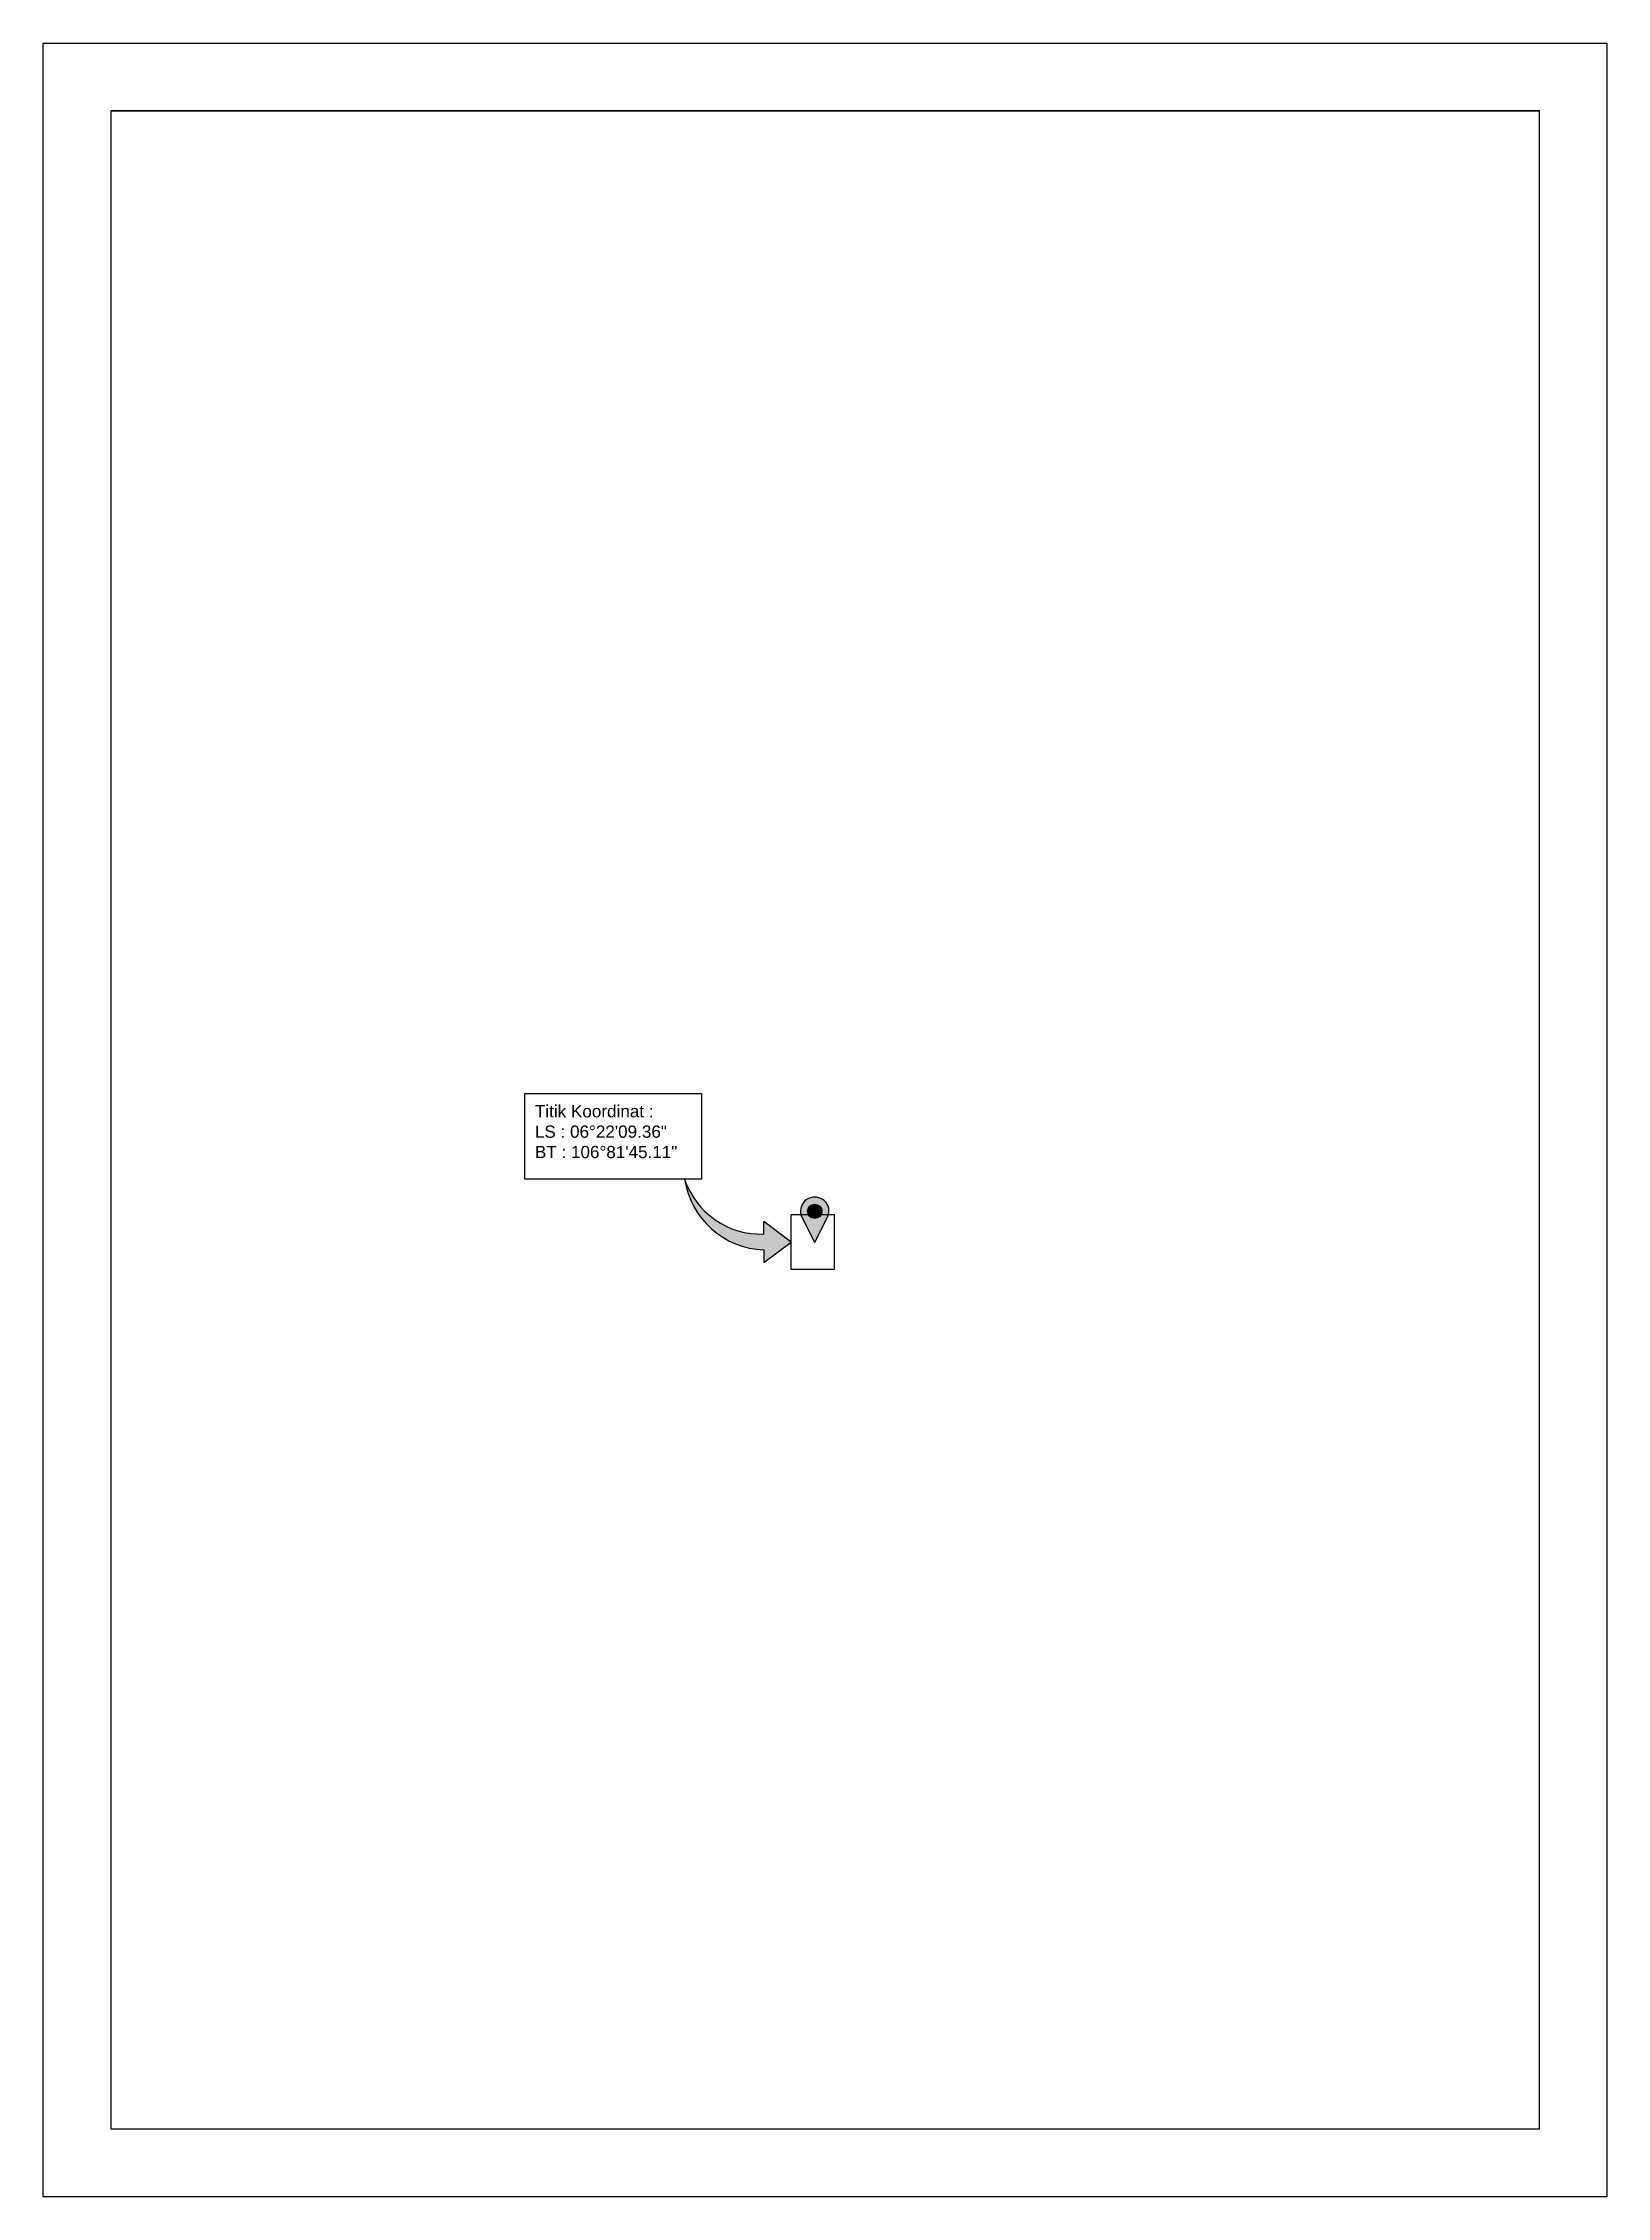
# Model space of a CAD drawing. Header units: millimetres. Extents: x 732789 to 734597, y 13616 to 14017.
# Drawn here: x 734137 to 734367.2, y 13700.3 to 14017.3 of the extents above; entities that cross this region are included whole.
import ezdxf

# ---------------------------------------------------------------- set-up
doc = ezdxf.new("R2010")
doc.units = ezdxf.units.MM
doc.styles.get("Standard").update_dxf_attribs({"font": 'arial.ttf'})
picture_1 = doc.add_image_def('image2.png', size_in_pixel=(591, 835))

msp = doc.modelspace()

# ---------------------------------------------------------------- texts
at = {"color": 5, "insert": (734209.4, 13861.02), "char_height": 1.8, "attachment_point": 1}
msp.add_mtext_dynamic_manual_height_columns('Titik Koordinat : \\PLS : 06°22\'09.36"\\PBT : 106°81\'45.11"', width=62.0817, gutter_width=9.7, heights=[0], dxfattribs=at)

# ---------------------------------------------------------------- hatches: boundary and pattern name
at = {"true_color": 0x939598, "transparency": 33554643}
h = msp.add_hatch(color=252, dxfattribs=at)
h.dxf.hatch_style = 1
h.set_gradient(color1=(147, 149, 152), color2=(0, 0, 255), rotation=236)
h.paths.add_polyline_path([(734243.09, 13843.91), (734243.09, 13842.05, -0.332335), (734231.43, 13850.12, 0.357219), (734243.09, 13839.7), (734243.09, 13837.83), (734247.1, 13840.87)])
h = msp.add_hatch(color=1)
h.dxf.hatch_style = 1
h.paths.add_polyline_path([(734252.63, 13844.88, 1.282095), (734248.54, 13844.88), (734250.59, 13840.79)])
h.paths.add_polyline_path([(734249.53, 13845.39, -1), (734251.64, 13845.39, -1)], flags=16)
at = {"true_color": 0xffffff}
h = msp.add_hatch(color=7, dxfattribs=at)
h.dxf.hatch_style = 1
h.paths.add_polyline_path([(734249.53, 13845.39, 1), (734251.64, 13845.39, 1)])

# ---------------------------------------------------------------- linework, layer by layer
msp.add_lwpolyline([(734137, 14017.33), (734367.21, 14017.33), (734367.21, 13700.33), (734137, 13700.33)], close=True)
for points in [[(734147, 14007.33), (734357.21, 14007.33), (734357.21, 13710.33), (734147, 13710.33), (734147, 14007.33)], [(734243.09, 13842.04), (734243.09, 13843.91)], [(734243.09, 13842.04), (734243.09, 13843.91)], [(734243.09, 13837.84), (734247.1, 13840.87), (734243.09, 13843.91)], [(734250.59, 13840.79), (734248.54, 13844.88)], [(734250.59, 13840.79), (734252.63, 13844.88)], [(734243.09, 13839.7), (734243.09, 13837.84)], [(734243.09, 13839.7), (734243.09, 13837.84)]]:
    msp.add_lwpolyline(points)
at = {"color": 5}
msp.add_lwpolyline([(734207.92, 13862.73), (734233.93, 13862.73), (734233.93, 13850.12), (734207.92, 13850.12)], close=True, dxfattribs=at)
at = {"color": 1}
msp.add_lwpolyline([(734247.1, 13844.93), (734253.44, 13844.93), (734253.44, 13836.81), (734247.1, 13836.81)], close=True, dxfattribs=at)
msp.add_circle((734250.59, 13845.39), 1.06)
for centre, radius, start, end in [((734243.62, 13852.03), 12.34, 188.903, 267.5338), ((734242.66, 13853.88), 11.84, 198.5445, 272.0783), ((734250.59, 13845.39), 2.1, 345.9066, 194.0934)]:
    msp.add_arc(centre, radius, start, end)

msp.set_redraw_order([(e.dxf.handle, doc.entitydb.next_handle()) for e in msp.query("TEXT MTEXT ATTDEF DIMENSION ARC_DIMENSION")])  # texts and dimensions are drawn at this point

# ---------------------------------------------------------------- pictures from other files: only their frames are drawn
image = msp.add_image(picture_1, insert=(734147, 13710.33), size_in_units=(210.24, 297.05))
image.dxf.flags = 7

doc.saveas('drawing.dxf')
